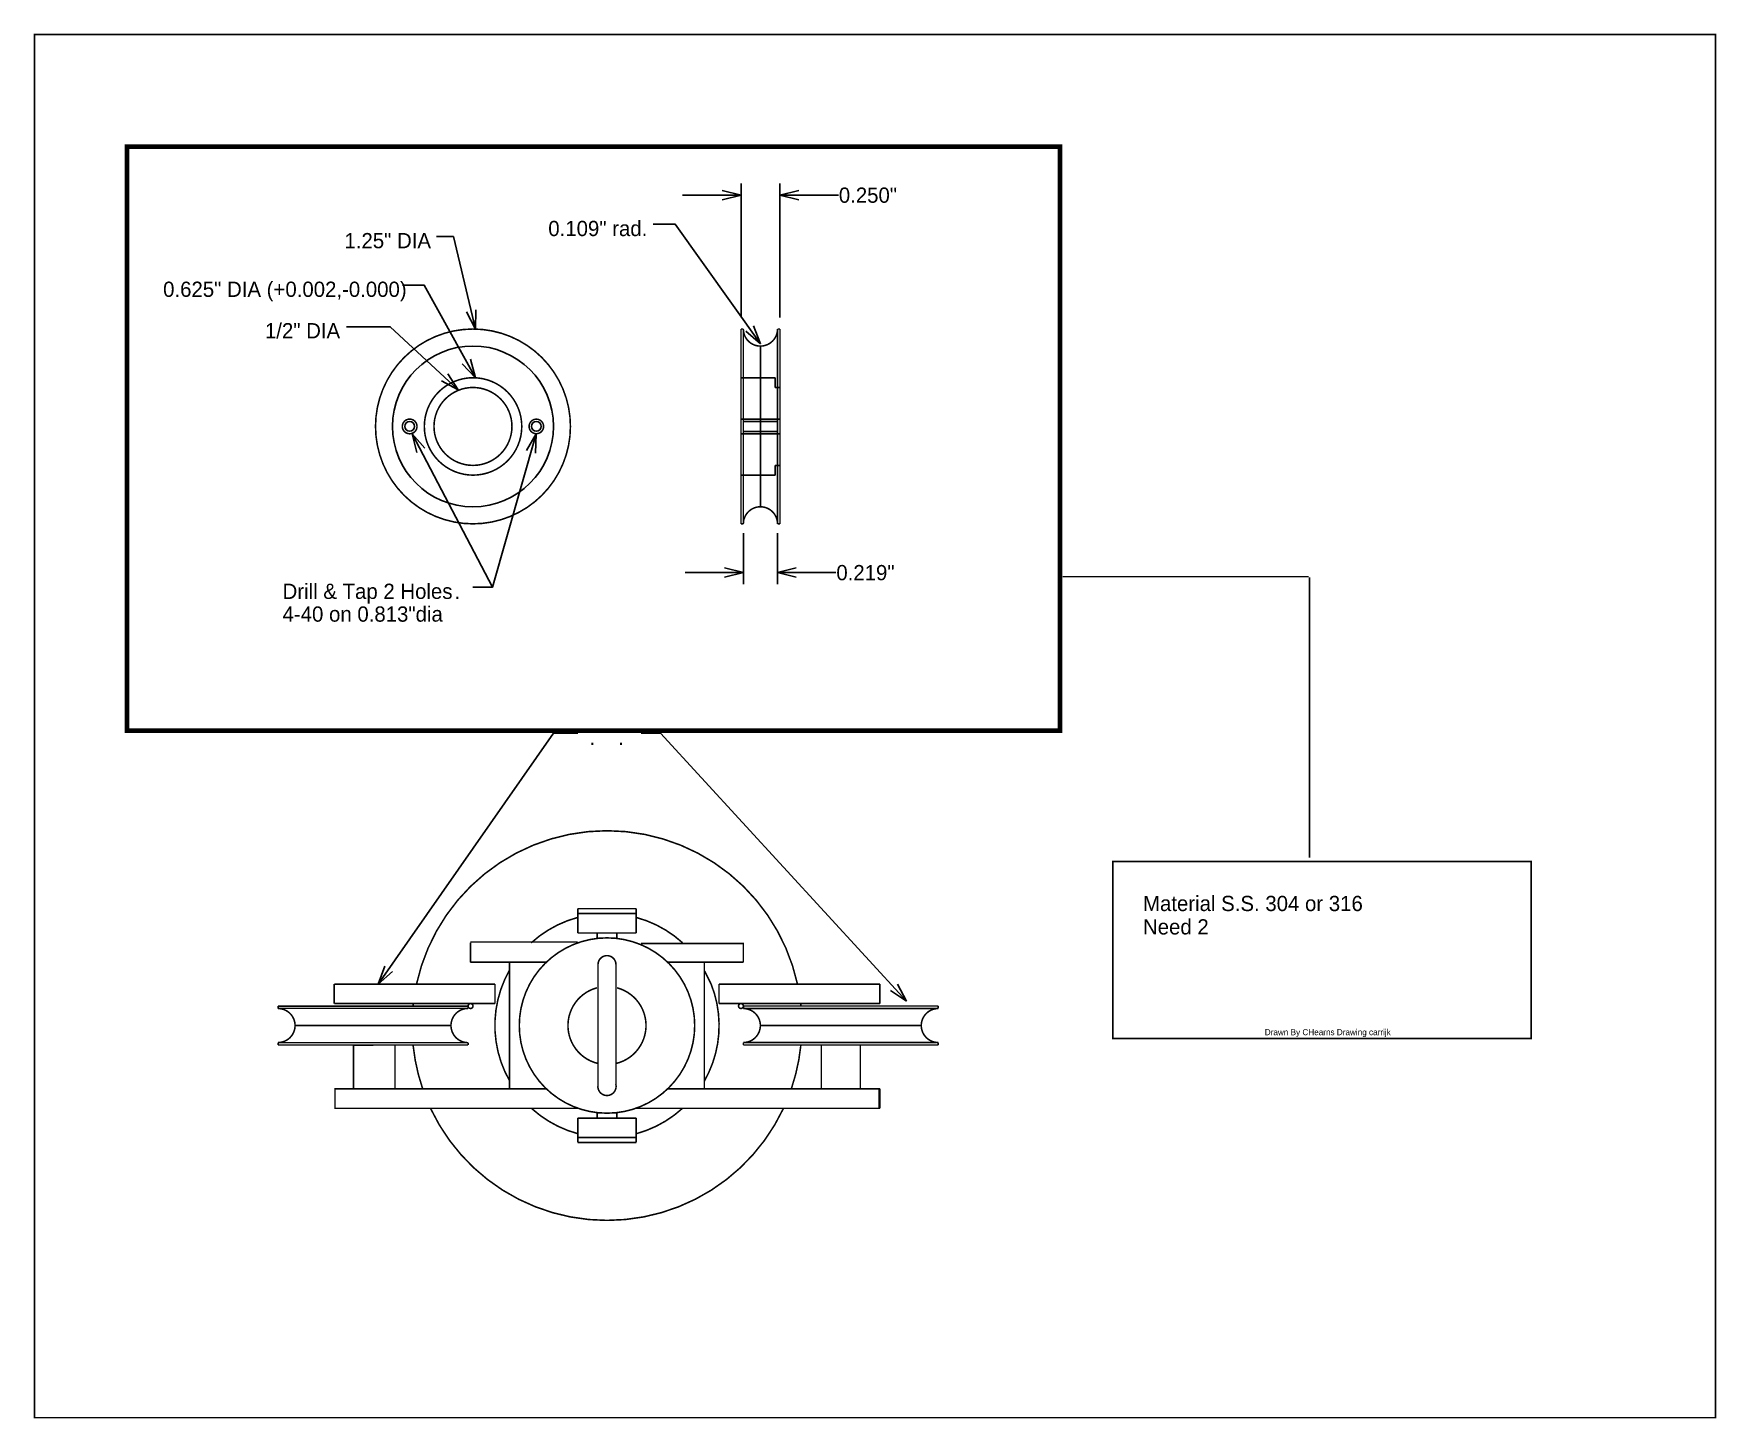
# Model space of a CAD drawing. Extents: x 6.1 to 72.1, y 39.6 to 86.4.
# Drawn here: x 7.26 to 18.05, y 76.98 to 85.86 of the extents above; entities that cross this region are included whole.
import ezdxf
from ezdxf.enums import TextEntityAlignment as Align

# ---------------------------------------------------------------- set-up
doc = ezdxf.new("R2010")
doc.units = 0
doc.linetypes.add('DOTS', pattern=[0])
doc.layers.add('LAYER01', color=7, linetype='CONTINUOUS')

msp = doc.modelspace()

# ---------------------------------------------------------------- texts
at = {"layer": 'LAYER01', "color": 0}
for s, p in [('0.250"', (12.611, 84.828)), ('0.219"', (12.595, 82.406))]:
    msp.add_text(s, height=0.0977, dxfattribs=at).set_placement(p, align=Align.MIDDLE_CENTER)
for s, height, p in [('0.109" rad.', 0.09775, (10.561, 84.663)), ('1.25" DIA', 0.0977, (9.254, 84.585)), ('0.625" DIA (+0.002,-0.000)', 0.09775, (8.091, 84.273)), ('1/2" DIA', 0.0977, (8.744, 84.007)), ('Drill & Tap 2 Holes ', 0.09775, (8.857, 82.335)), ('.', 0.0977, (9.96, 82.335)), ('4-40 on 0.813"dia', 0.09775, (8.857, 82.189)), ('.', 0.0977, (10.825, 81.398)), ('.', 0.0977, (11.01, 81.398)), ('Material S.S. 304 or 316', 0.09775, (14.375, 80.332)), ('Need 2', 0.0977, (14.375, 80.182)), ('Drawn By CHearns Drawing carrijk', 0.0391, (15.156, 79.477))]:
    msp.add_text(s, height=height, dxfattribs=at).set_placement(p, align=Align.TOP_LEFT)

# ---------------------------------------------------------------- blocks, each defined once
blk = doc.blocks.new('OPENARROW')
at = {"layer": 'LAYER01', "color": 0, "linetype": 'CONTINUOUS'}
for q in [(2, 0.5), (2, -0.5)]:
    blk.add_line((0, 0), q, dxfattribs=at)

# ---------------------------------------------------------------- linework, layer by layer
at = {"layer": 'LAYER01', "color": 0, "linetype": 'CONTINUOUS'}
for p, q in [((11.797, 84.828), (11.422, 84.828)), ((11.797, 84.044), (11.797, 84.903)), ((12.047, 84.044), (12.047, 84.903)), ((12.047, 84.828), (12.422, 84.828)), ((11.797, 83.297), (12.047, 83.297)), ((11.812, 82.659), (11.812, 82.331)), ((12.031, 82.659), (12.031, 82.331)), ((11.812, 82.406), (11.438, 82.406)), ((12.031, 82.406), (12.406, 82.406)), ((12.688, 79.766), (12.688, 79.641)), ((9.469, 79.641), (9.344, 79.641)), ((10.188, 79.641), (10.219, 79.641)), ((10.047, 79.625), (8.828, 79.625)), ((9.422, 79.625), (10.047, 79.625)), ((10.047, 79.625), (10.047, 79.61)), ((11.812, 79.625), (11.812, 79.609)), ((9.438, 79.375), (9.312, 79.375)), ((12.688, 79.094), (12.688, 78.969)), ((10.875, 78.938), (10.875, 78.906)), ((11, 78.906), (11, 78.938)), ((10.938, 78.781), (11.125, 78.781))]:
    msp.add_line(p, q, dxfattribs=at)
at = {"layer": 'LAYER01', "color": 0, "linetype": 'DOTS'}
for p, q in [((11.797, 83.656), (12.016, 83.656)), ((12.016, 83.656), (12.016, 83.594)), ((12.016, 83.594), (12.047, 83.594)), ((11.797, 83.391), (12.047, 83.391)), ((11.812, 83.375), (12.031, 83.375)), ((11.812, 83.312), (12.031, 83.312)), ((12.016, 83.031), (12.016, 83.094)), ((12.016, 83.094), (12.047, 83.094)), ((11.797, 83.031), (12.016, 83.031))]:
    msp.add_line(p, q, dxfattribs=at)
at = {"layer": 'LAYER01', "color": 0, "linetype": 'CONTINUOUS'}
for points, const_width in [([(7.266, 85.859), (18.047, 85.859), (18.047, 76.984), (7.266, 76.984)], 0.01), ([(7.86, 85.14), (13.843, 85.14), (13.843, 81.391), (7.86, 81.391)], 0.03), ([(14.182, 80.552), (16.864, 80.552), (16.864, 79.417), (14.182, 79.417)], 0.01)]:
    msp.add_lwpolyline(points, close=True, dxfattribs=dict(at, const_width=const_width))
for points in [[(11.922, 83.875), (11.375, 84.641), (11.234, 84.641)], [(10.094, 83.969), (9.953, 84.562), (9.844, 84.562)], [(10.094, 83.656), (9.766, 84.25), (9.625, 84.25)], [(9.984, 83.578), (9.547, 83.984), (9.266, 83.984)], [(9.688, 83.297), (10.203, 82.312), (10.078, 82.312)], [(10.484, 83.297), (10.203, 82.312), (10.078, 82.312)], [(9.469, 79.766), (10.594, 81.375), (10.75, 81.375)], [(12.859, 79.656), (11.281, 81.375), (11.156, 81.375)]]:
    msp.add_lwpolyline(points, dxfattribs=at)
at = {"layer": 'LAYER01', "color": 0, "linetype": 'CONTINUOUS', "const_width": 0.01}
for points in [[(10.703, 83.344, 1), (9.453, 83.344, 1), (10.703, 83.344, 1)], [(11.812, 83.969, 1), (12.031, 83.969, 1)], [(10.391, 83.344, 1), (9.766, 83.344, 1), (10.391, 83.344, 1)], [(10.328, 83.344, 1), (9.828, 83.344, 1), (10.328, 83.344, 1)], [(9.719, 83.344, 1), (9.625, 83.344, 1), (9.719, 83.344, 1)], [(10.531, 83.344, 1), (10.438, 83.344, 1), (10.531, 83.344, 1)], [(12.031, 82.719, 1), (11.812, 82.719, 1)], [(12.159, 79.766, 0.805527), (9.716, 79.766, 0.805527)], [(10.748, 80.193, 0.119659), (10.451, 80.03, 0.119659)], [(11.422, 80.031, 0.118811), (11.127, 80.193, 0.118811)], [(11.5, 79.5, 1), (10.375, 79.5, 1), (11.5, 79.5, 1)], [(10.312, 79.855, 0.265174), (10.314, 79.143, 0.265174)], [(10.995, 79.891, 1), (10.88, 79.891, 1)], [(11.561, 79.142, 0.228435), (11.606, 79.764, 0.228435)], [(9.695, 79.641, 0.00344), (9.694, 79.624, 0.00344)], [(9.696, 79.641, 0.003442), (9.694, 79.624, 0.003442)], [(10.078, 79.625, 1), (10.047, 79.625, 1), (10.078, 79.625, 1)], [(10.873, 79.742, 0.774508), (10.877, 79.257, 0.774508)], [(10.998, 79.257, 0.774508), (11.002, 79.742, 0.774508)], [(11.812, 79.625, 1), (11.781, 79.625, 1), (11.812, 79.625, 1)], [(8.828, 79.391, 1), (8.828, 79.609, 1)], [(10.047, 79.61, 1), (10.047, 79.39, 1)], [(11.812, 79.391, 1), (11.812, 79.609, 1)], [(13.062, 79.609, 1), (13.062, 79.391, 1)], [(9.694, 79.374, 0.057238), (9.755, 79.095, 0.057238)], [(12.12, 79.095, 0.057552), (12.181, 79.376, 0.057552)], [(10.879, 79.109, 1.130655), (10.994, 79.124, 1.130655)], [(9.807, 78.966, 0.633668), (12.068, 78.966, 0.633668)], [(10.454, 78.968, 0.118714), (10.75, 78.806, 0.118714)], [(11.126, 78.806, 0.119185), (11.422, 78.969, 0.119185)]]:
    msp.add_lwpolyline(points, format="xyb", dxfattribs=at)
for points in [[(11.812, 83.969), (11.797, 83.969)], [(11.797, 83.969), (11.797, 82.719)], [(11.812, 83.969), (11.812, 82.734)], [(12.047, 83.969), (12.031, 83.969)], [(12.047, 83.938), (12.047, 83.969)], [(11.922, 82.828), (11.922, 83.859)], [(11.811, 82.719), (11.797, 82.719)], [(12.047, 82.719), (12.032, 82.719)], [(13.859, 82.38), (15.438, 82.38)], [(15.443, 82.375), (15.443, 80.578)], [(10.75, 80.25), (11.125, 80.25)], [(10.75, 80.219), (10.75, 80.25)], [(11.125, 80.219), (10.75, 80.219)], [(10.75, 80.219), (10.75, 80.094)], [(11.125, 80.25), (11.125, 80.219)], [(11.125, 80.094), (11.125, 80.219)], [(10.75, 80.094), (11.125, 80.094)], [(10.875, 80.062), (10.875, 80.094)], [(10.938, 80.094), (11.125, 80.094)], [(11, 80.062), (11, 80.094)], [(10.062, 80.036), (10.75, 80.036)], [(10.062, 79.906), (10.062, 80.031)], [(11.812, 80.026), (11.156, 80.026)], [(11.812, 79.906), (11.812, 80.031)], [(10.312, 79.906), (10.062, 79.906)], [(10.297, 79.906), (10.547, 79.906)], [(10.312, 79.094), (10.312, 79.906)], [(10.88, 79.891), (10.88, 79.109)], [(10.995, 79.891), (10.995, 79.109)], [(11.328, 79.906), (11.812, 79.906)], [(11.562, 79.906), (11.562, 79.094)], [(11.606, 79.764), (11.563, 79.851)], [(9.328, 79.766), (9.188, 79.766)], [(9.188, 79.766), (9.188, 79.641)], [(10.219, 79.766), (9.328, 79.766)], [(10.219, 79.641), (10.219, 79.766)], [(12.547, 79.766), (11.656, 79.766)], [(11.656, 79.641), (11.656, 79.766)], [(12.547, 79.766), (12.688, 79.766)], [(12.688, 79.641), (12.688, 79.766)], [(9.422, 79.641), (9.188, 79.641)], [(9.438, 79.641), (9.297, 79.641)], [(9.328, 79.641), (10.188, 79.641)], [(10.078, 79.641), (10.219, 79.641)], [(11.656, 79.641), (12.547, 79.641)], [(12.438, 79.641), (12.688, 79.641)], [(10.047, 79.625), (8.828, 79.625)], [(8.828, 79.625), (8.828, 79.609)], [(10.047, 79.61), (8.828, 79.61)], [(9.422, 79.625), (10.047, 79.625)], [(11.844, 79.625), (11.812, 79.625)], [(11.812, 79.609), (13.062, 79.609)], [(13.062, 79.625), (11.844, 79.625)], [(13.062, 79.625), (13.062, 79.61)], [(9.936, 79.5), (8.938, 79.5)], [(8.938, 79.5), (9.438, 79.5)], [(12.953, 79.5), (11.922, 79.5)], [(8.828, 79.375), (8.828, 79.391)], [(10.047, 79.39), (8.828, 79.39)], [(8.828, 79.375), (10.047, 79.375)], [(9.312, 79.375), (9.312, 79.125)], [(9.578, 79.375), (9.578, 79.125)], [(10.047, 79.39), (10.047, 79.375)], [(11.812, 79.391), (13.047, 79.391)], [(11.812, 79.391), (11.812, 79.375)], [(11.812, 79.375), (13.062, 79.375)], [(12.312, 79.375), (12.312, 79.125)], [(12.562, 79.375), (12.562, 79.125)], [(13.062, 79.39), (13.062, 79.375)], [(12.312, 79.25), (12.312, 79.094)], [(12.562, 79.234), (12.562, 79.094)], [(9.312, 79.156), (9.312, 79.094)], [(9.578, 79.156), (9.578, 79.094)], [(10.547, 79.094), (9.188, 79.094)], [(9.547, 79.094), (9.188, 79.094)], [(9.193, 79.094), (9.193, 78.969)], [(11.328, 79.094), (12.422, 79.094)], [(12.406, 79.094), (12.688, 79.094)], [(12.682, 78.969), (12.682, 79.094)], [(9.516, 78.969), (9.188, 78.969)], [(9.672, 78.969), (9.453, 78.969)], [(9.672, 78.969), (10.75, 78.969)], [(11.125, 78.906), (10.75, 78.906)], [(10.75, 78.906), (10.75, 78.781)], [(11.125, 78.969), (12.469, 78.969)], [(11.125, 78.781), (11.125, 78.906)], [(12.391, 78.969), (12.688, 78.969)], [(10.75, 78.781), (11.125, 78.781)], [(10.75, 78.781), (10.75, 78.75)], [(11.125, 78.75), (11.125, 78.781)], [(10.75, 78.75), (11.125, 78.75)]]:
    msp.add_lwpolyline(points, dxfattribs=at)
at = {"layer": 'LAYER01', "color": 0, "linetype": 'DOTS', "const_width": 0.01}
for points in [[(12.031, 83.969), (12.031, 82.719)], [(12.047, 82.719), (12.047, 83.938)]]:
    msp.add_lwpolyline(points, dxfattribs=at)
at = {"layer": 'LAYER01', "color": 0, "linetype": 'DOTS'}
for centre, radius in [((10.078, 83.344), 0.516), ((9.672, 83.344), 0.0312), ((10.484, 83.344), 0.0312)]:
    msp.add_circle(centre, radius, dxfattribs=at)
at = {"layer": 'LAYER01', "color": 0, "linetype": 'CONTINUOUS'}
for centre, start, end in [((10.938, 79.501), 5.7535, 6.4706), ((10.938, 79.5), 5.7106, 6.4188)]:
    msp.add_arc(centre, 1.25, start, end, dxfattribs=at)

# ---------------------------------------------------------------- block references
at = {"layer": 'LAYER01', "color": 0, "xscale": 0.06, "yscale": 0.06}
for p, rotation in [((11.797, 84.828), 180), ((10.094, 83.969), 103.32453126189), ((11.922, 83.875), 125.53767779197), ((10.094, 83.656), 118.92642583525), ((9.984, 83.578), 137.12109639666), ((9.688, 83.297), 297.64597536374), ((10.484, 83.297), 254.05460409908), ((11.812, 82.406), 180), ((9.469, 79.766), 55.04533036949699), ((12.859, 79.656), 132.55758468934)]:
    msp.add_blockref('OPENARROW', p, dxfattribs=dict(at, rotation=rotation))
for p in [(12.047, 84.828), (12.031, 82.406)]:
    msp.add_blockref('OPENARROW', p, dxfattribs=at)

msp.set_redraw_order([(e.dxf.handle, doc.entitydb.next_handle()) for e in msp.query("TEXT MTEXT ATTDEF DIMENSION ARC_DIMENSION")])  # texts and dimensions are drawn at this point

doc.saveas('drawing.dxf')
